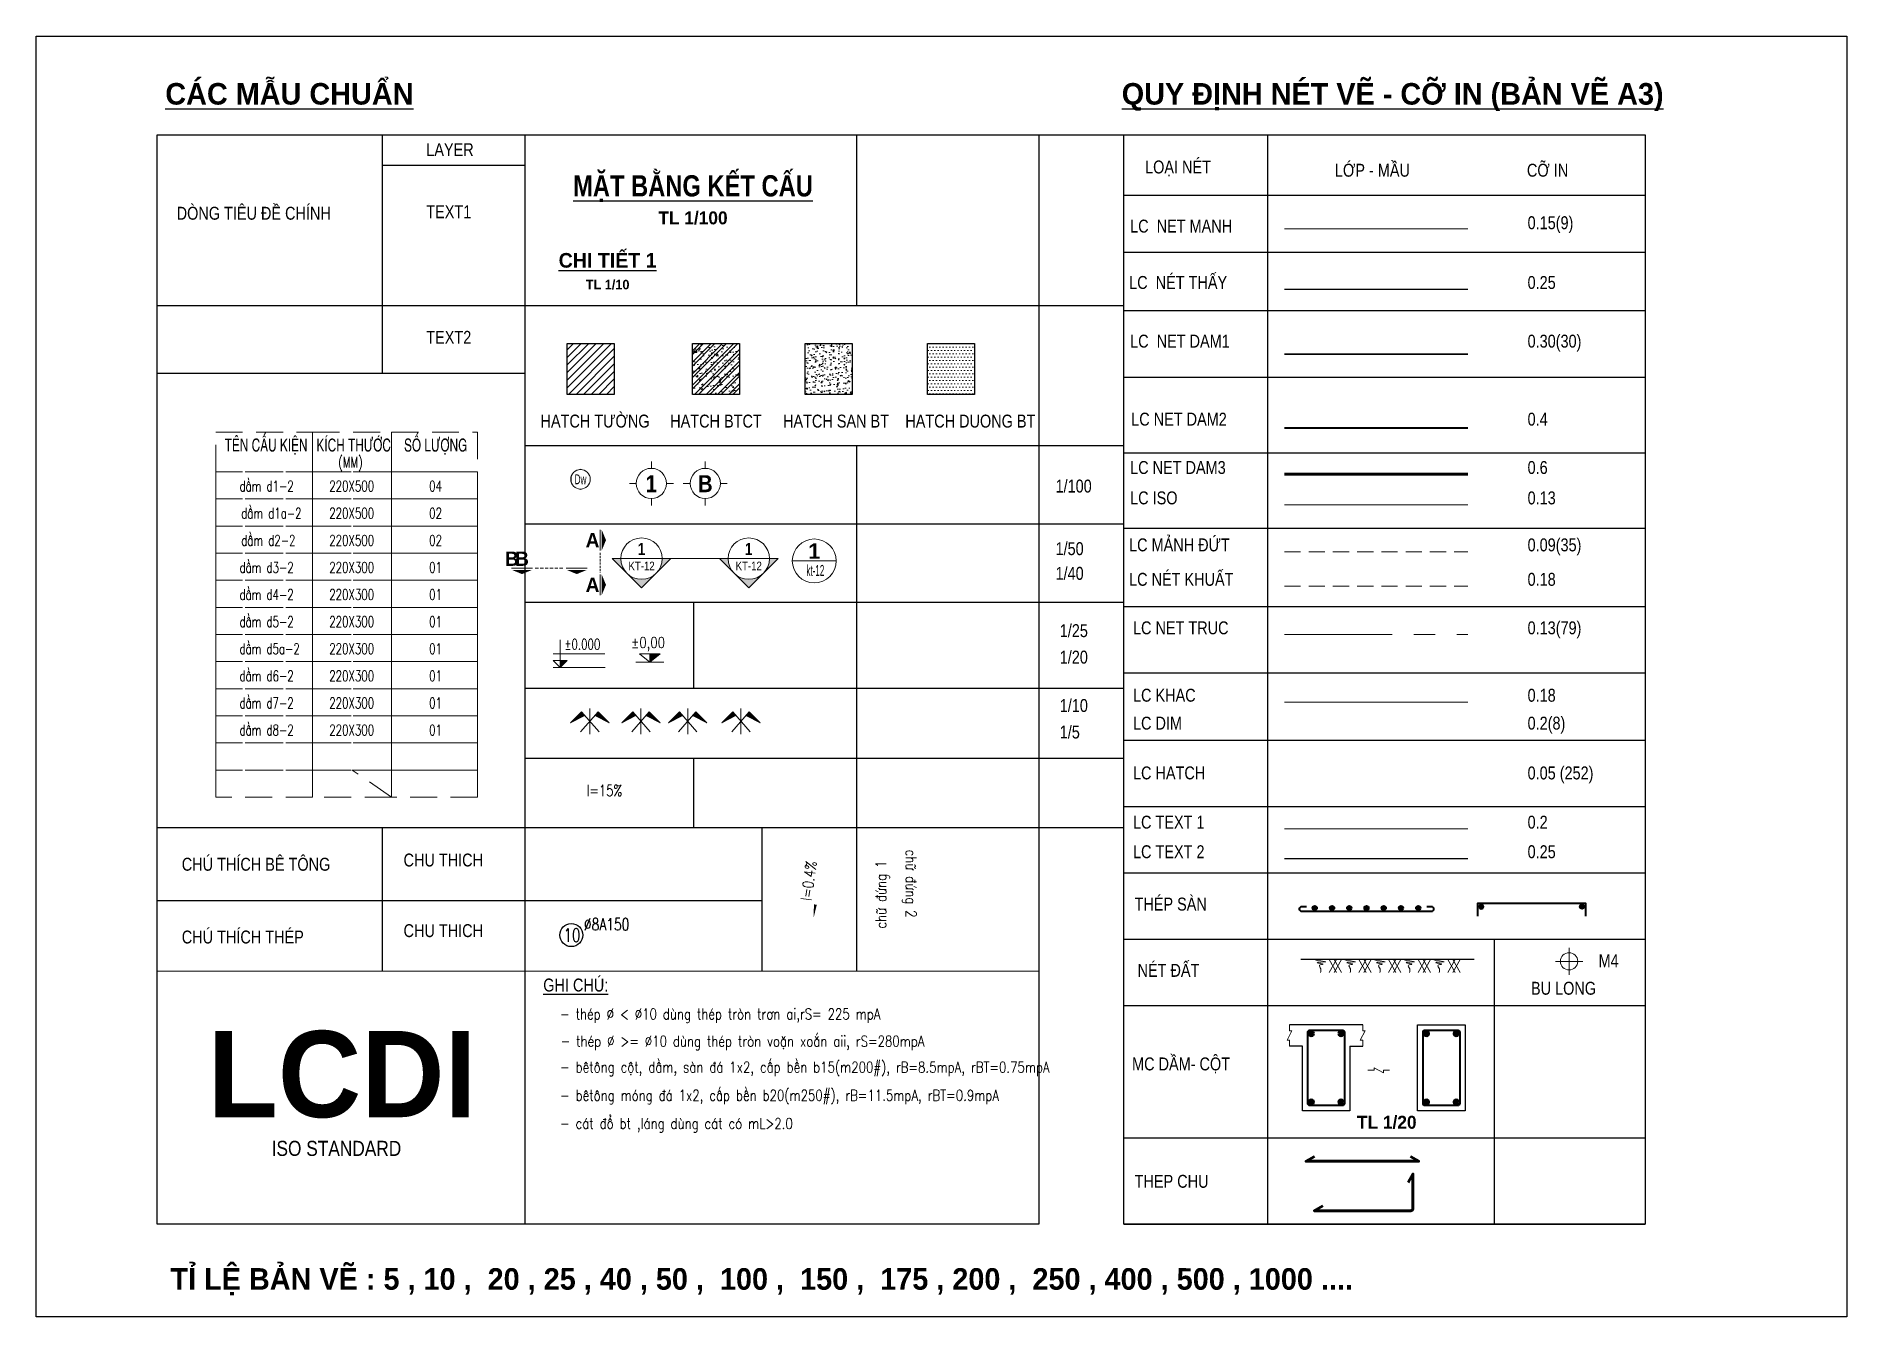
# Model space of a CAD drawing. Header units: inches. Extents: x 144032 to 217447, y 5454 to 57833.
# Drawn here: x 144032 to 152432, y 11499 to 17439 of the extents above; entities that cross this region are included whole.
import ezdxf
from ezdxf.enums import TextEntityAlignment as Align

# ---------------------------------------------------------------- set-up
doc = ezdxf.new("R2010")
doc.units = ezdxf.units.IN
doc.header["$MEASUREMENT"] = 0
for name, pattern in [('CENTERX2', [4, 2.5, -0.5, 0.5, -0.5]), ('DASHDOT', [1, 0.5, -0.25, 0, -0.25]), ('HIDDEN', [0.375, 0.25, -0.125])]:
    doc.linetypes.add(name, pattern=pattern)
for name, color, linetype, lineweight in [('2 - Text2', 2, 'Continuous', 20), ('KICHTHUOC', 8, 'Continuous', 18), ('LC Dim', 8, 'Continuous', 18), ('LC Hatch', 252, 'Continuous', 9), ('LC Hatch @ 1 (1)', 252, 'Continuous', 0), ('LC ISO', 153, 'Continuous', 13), ('LC Khac', 4, 'Continuous', 9), ('LC MANH DUT', 35, 'HIDDEN', 5), ('LC Net dam 1', 30, 'Continuous', 30), ('LC Net dam2', 6, 'Continuous', 40), ('LC Net dam3', 1, 'Continuous', 60), ('LC Net khuat', 4, 'HIDDEN', 13), ('LC Net manh', 9, 'Continuous', 5), ('LC Net thay', 7, 'Continuous', 25), ('LC Net truc', 79, 'DASHDOT', 13), ('LC Text1', 3, 'Continuous', 20), ('LC Text2', 7, 'Continuous', 25), ('TEXT', 7, 'Continuous', 20), ('v-KICHTHUOC', 8, 'Continuous', 18), ('v-TEXT', 7, 'Continuous', 20)]:
    doc.layers.add(name, color=color, linetype=linetype, lineweight=lineweight)
doc.styles.add('Arial', font='arial.ttf', dxfattribs={"width": 0.8})
doc.styles.add('Brief text', font='')
doc.styles.add('EG 1', font='')
doc.styles.add('General text 2', font='arial.ttf')
doc.styles.add('LC 1', font='')
doc.styles.add('LC 2', font='', dxfattribs={"width": 0.7})
doc.styles.add('LC 3', font='vnsimli.shx', dxfattribs={"width": 0.75})
doc.styles.add('LC3', font='', dxfattribs={"width": 0.8})
doc.styles.add('T1', font='Vnsimli.shx', dxfattribs={"width": 0.7})
doc.styles.add('T2', font='', dxfattribs={"width": 0.8})
doc.styles.add('text', font='hoatbif.shx', dxfattribs={"width": 0.7})
doc.styles.add('text1', font='', dxfattribs={"width": 0.7, "height": 300})
doc.styles.get('Brief text').set_extended_font_data('.VnHelvetInsH', bold=True)
doc.styles.get('EG 1').set_extended_font_data('.VnAvantH', bold=True)
doc.styles.get('LC 1').set_extended_font_data('.VnAvantH', bold=True)
doc.styles.get('LC 2').set_extended_font_data('.VnArial NarrowH')
doc.styles.get('LC3').set_extended_font_data('.VnArialH', bold=True)
doc.styles.get('T2').set_extended_font_data('.VnArialH')
doc.styles.get('text1').set_extended_font_data('.VnHelvetInsH', bold=True)

msp = doc.modelspace()

# ---------------------------------------------------------------- texts
at = {"layer": 'LC Text1', "ltscale": 0.2, "style": 'LC 1', "width": 0.9}
for s, p in [('1', (146885.6, 15300.1, 0)), ('B', (147135.7, 15300.1, 0))]:
    msp.add_text(s, height=78.9, rotation=359.99922, dxfattribs=at).set_placement(p, align=Align.BOTTOM_CENTER)
at = {"layer": 'LC Text1', "style": 'LC 3', "width": 0.75}
msp.add_text(' I=15%%%', height=52.43, rotation=359.99922, dxfattribs=at).set_placement((146558.2, 13913.7, 0))
at = {"layer": 'LC Text1', "color": 3, "style": 'LC 3', "width": 0.8}
for s, rotation, p in [('ch÷ ®øng 2', 269.99922, (148065.9, 13666, 0)), ('ch÷ ®øng 1', 89.99922, (147975.5, 13299.7, 0)), ('- thÐp %%C < %%C10 dïng thÐp trßn tr¬n ai,rS= 225 mpA', 359.99922, (146462.4, 12878.4, 0)), ('- thÐp %%C >= %%C10 dïng thÐp trßn voÆn xo¾n aii, rS=280mpA', 359.99922, (146464.4, 12752.1, 0)), ('- bªt«ng cét, dÇm, sµn ®¸ 1x2, cÊp bÒn b15(m200#), rB=8.5mpA, rBT=0.75mpA', 359.99922, (146462, 12631.8, 0)), ('- bªt«ng mãng ®¸ 1x2, cÊp bÒn b20(m250#), rB=11.5mpA, rBT=0.9mpA', 359.99922, (146462, 12501.1, 0)), ('- c¸t ®æ bt ,l¸ng dïng c¸t cã mL>2.0', 359.99922, (146462, 12370.5, 0))]:
    msp.add_text(s, height=50, rotation=rotation, dxfattribs=at).set_placement(p)
at = {"layer": 'LC Text2', "lineweight": -2}
for s, height, style, p in [('%%uc¸c mÉu chuÈn', 100, 'LC 1', (144630.7, 17121.7, 0)), ('%%Uquy ®Þnh nÐt vÏ - cì in (b¶n vÏ A3)', 100, 'LC 1', (149068, 17121.6, 0)), ('tl 1/20', 60, 'LC 1', (150159.3, 12371, 0)), ('iso standard', 70, 'LC 2', (145124.1, 12244.9, 0)), ('tØ lÖ b¶n vÏ : 5 , 10 ,  20 , 25 , 40 , 50 ,  100 ,  150 ,  175 , 200 ,  250 , 400 , 500 , 1000 ....', 100, 'LC 1', (144654.7, 11624.3, 0))]:
    msp.add_text(s, height=height, rotation=359.99922, dxfattribs=dict(at, style=style)).set_placement(p)
at = {"layer": 'LC Text2', "style": 'T2', "width": 0.8}
for s, p in [('layer', (145841.5, 16882.7, 0)), ('lo¹i nÐt', (149176.3, 16802.2, 0)), ('Líp - mÇu', (150057, 16787.2, 0)), ('cì in', (150947.9, 16787.2, 0)), ('dßng tiªu ®Ò chÝnh', (144683.4, 16587.6, 0)), ('text1', (145841.5, 16594.4, 0)), ('LC  Net manh', (149107.1, 16527.9, 0)), ('0.15(9)', (150950.9, 16543.7, 0)), ('LC  nÐt thÊy', (149102.5, 16266.5, 0)), ('0.25 ', (150950.9, 16266.5, 0)), ('text2', (145841.4, 16012, 0)), ('LC  Net dam1', (149107.1, 15994.4, 0)), ('0.30(30)', (150950.9, 15994.4, 0)), ('HATCH T¦êNG', (146371.6, 15623.6, 0)), ('HATCH BTCT', (146973.3, 15623.5, 0)), ('HATCH SAN BT', (147496.6, 15623.5, 0)), ('HATCH DUONG BT', (148063.9, 15623.5, 0)), ('LC Net dam2', (149112, 15632.5, 0)), ('0.4', (150950.9, 15632.5, 0)), ('LC Net dam3', (149107, 15408.3, 0)), ('0.6', (150950.9, 15408.3, 0)), ('1/100', (148760.9, 15322, 0)), ('LC iso', (149107, 15267.3, 0)), ('0.13', (150950.9, 15267.2, 0)), ('LC m¶nh ®øt', (149102.1, 15049.3, 0)), ('1/50', (148760.9, 15031.9, 0)), ('0.09(35)', (150950.9, 15049.3, 0)), ('1/40', (148760.9, 14917.3, 0)), ('LC nÐt khuÊt', (149102.1, 14889.5, 0)), ('0.18', (150950.9, 14889.5, 0)), ('1/25', (148780.4, 14651.5, 0)), ('LC Net truc', (149120.3, 14664.5, 0)), ('0.13(79)', (150950.9, 14664.5, 0)), ('1/20', (148780.4, 14528.7, 0)), ('1/10', (148780.4, 14304.2, 0)), ('LC khac', (149120.3, 14351.9, 0)), ('0.18', (150950.9, 14351.8, 0)), ('LC dim', (149120.3, 14222.4, 0)), ('0.2(8)', (150950.9, 14222.4, 0)), ('1/5', (148780.4, 14181.3, 0)), ('LC Hatch', (149120.3, 13991.5, 0)), ('0.05 (252)', (150950.9, 13991.4, 0)), ('LC text 1', (149120.3, 13763.2, 0)), ('0.2', (150950.9, 13763.1, 0)), ('chó thÝch bª t«ng', (144707.1, 13567.8, 0)), ('chu thich', (145736, 13587.5, 0)), ('LC text 2', (149120.3, 13626, 0)), ('0.25', (150950.9, 13626, 0)), ('thÐp sµn', (149127.4, 13383.1, 0)), ('chó thÝch thÐp', (144707.1, 13230.3, 0)), ('chu thich', (145736, 13259.9, 0)), ('nÐt ®Êt', (149141.4, 13075.6, 0)), ('m4', (151280.1, 13120.4, 0)), ('%%Ughi chó:', (146384.2, 13007.6, 0)), ('bu long', (150966.7, 12992.6, 0)), ('mc dÇm- cét', (149116, 12641.6, 0)), ('thep chu', (149127.9, 12097.1, 0))]:
    msp.add_text(s, height=60, rotation=359.99922, dxfattribs=at).set_placement(p)
at = {"layer": 'LC Text2', "ltscale": 100, "style": 'LC 3', "width": 0.75}
msp.add_text('10', height=61.11, rotation=359.99922, dxfattribs=at).set_placement((146517.3, 13269.3, 0), align=Align.MIDDLE_CENTER)
at = {"layer": 'LC Text2', "linetype": 'ByBlock', "style": 'LC 3', "width": 0.75}
msp.add_text('%%C8A150', height=55.56, rotation=359.99922, dxfattribs=at).set_placement((146573, 13291.5, 0))
at = {"layer": 'LC Text2', "lineweight": -2, "style": 'LC 1'}
msp.add_text('LCDI', height=400, rotation=359.99922, dxfattribs=at).set_placement((145450.5, 12624.6, 0), align=Align.MIDDLE)

# ---------------------------------------------------------------- blocks, each defined once
blk = doc.blocks.new('DXicon')
at = {"layer": 'LC Hatch', "ltscale": 50}
for points in [[(-1.15, 4.39), (-1.9, 5.26), (-4.45, 2.69)], [(4.45, 2.69), (1.9, 5.26), (1.15, 4.39)]]:
    blk.add_hatch(color=252, dxfattribs=at).paths.add_polyline_path(points)
at = {"layer": 'LC Net manh', "color": 8, "ltscale": 50}
for p, q in [((-1.9, 5.26), (-4.45, 2.69)), ((-4.45, 2.69), (-1.15, 4.39)), ((-2.13, 0.57), (1.9, 5.26)), ((2.13, 0.57), (-1.9, 5.26)), ((0, 0.04), (0, 6.04)), ((4.45, 2.69), (1.15, 4.39)), ((1.9, 5.26), (4.45, 2.69))]:
    blk.add_line(p, q, dxfattribs=at)
blk = doc.blocks.new('thep tron 2')
at = {"layer": 'LC Net dam2'}
for p, q in [((-0.5, 0.5), (0.5, 0.5)), ((0.35, 0.85), (-0.35, 0.15)), ((-0.35, 0.85), (0.35, 0.15)), ((0, 1), (0, 0))]:
    blk.add_line(p, q, dxfattribs=at)
blk.add_circle((0, 0.5), 0.5, dxfattribs=at)
blk = doc.blocks.new('theptron1')
at = {"layer": 'LC Net dam3'}
for p, q in [((-0.5, 0), (0.5, 0)), ((-0.35, 0.35), (0.35, -0.35)), ((0.35, 0.35), (-0.35, -0.35)), ((0, 0.5), (0, -0.5))]:
    blk.add_line(p, q, dxfattribs=at)
blk.add_circle((0, 0), 0.5, dxfattribs=at)
blk = doc.blocks.new('mat dat')
at = {"layer": 'LC Net manh'}
for p, q in [((2, 0), (3.73, -3)), ((3.73, 0), (2, -3)), ((3.15, 0), (4.88, -3)), ((4.88, 0), (3.15, -3))]:
    blk.add_line(p, q, dxfattribs=at)
blk.add_spline([(0, 0), (-1.21, -0.12), (1.21, -0.52), (-0.75, -0.75), (0.58, -1.1), (-0.23, -1.33), (0.06, -2.19), (0, -3)], degree=3, dxfattribs=at)
blk = doc.blocks.new('TTRUC')
at = {"layer": 'LC ISO'}
for p, q in [((0, 6.95), (0, 10.13)), ((-6.95, 0), (-10.13, 0)), ((6.95, 0), (10.13, 0)), ((0, -6.95), (0, -10.13))]:
    blk.add_line(p, q, dxfattribs=at)
at = {"layer": 'LC Net manh'}
blk.add_circle((0, 0), 6.95, dxfattribs=at)
blk = doc.blocks.new('TIEUDE1')
at = {"layer": '2 - Text2', "color": 7, "style": 'EG 1'}
blk.add_attdef('TIªU§Ò', text='', height=5, dxfattribs=at).set_placement((0, 0), align=Align.BOTTOM_CENTER)
blk.add_attdef('TL', text='', height=3, dxfattribs=at).set_placement((0, -2), align=Align.TOP_CENTER)
blk = doc.blocks.new('TIEUDE2')
at = {"layer": 'LC Text2', "color": 7, "style": 'LC 1'}
blk.add_attdef('%%UTIªU§Ò', text='', height=3.5, dxfattribs=at).set_placement((0, 0), align=Align.BOTTOM_CENTER)
blk.add_attdef('TL', text='', height=2.2, dxfattribs=at).set_placement((0, -1.8), align=Align.TOP_CENTER)
blk = doc.blocks.new('trich CT')
at = {"layer": 'LC ISO'}
blk.add_line((-500, 0), (500, 0), dxfattribs=at)
blk.add_circle((0, 0), 500, dxfattribs=at)
at = {"layer": 'LC Text1', "style": 'text1'}
blk.add_attdef('T', text='', height=350, dxfattribs=at).set_placement((0, 223), align=Align.MIDDLE_CENTER)
at = {"layer": 'LC Text1', "linetype": 'ByBlock', "style": 'text', "width": 0.7}
blk.add_attdef('KT', text='', height=250, dxfattribs=at).set_placement((0, -217), align=Align.MIDDLE_CENTER)
blk = doc.blocks.new('*U25')
at = {"layer": 'LC ISO'}
h = blk.add_hatch(color=256, dxfattribs=at)
h.paths.add_polyline_path([(0, -8.49), (4.24, -4.24, -0.198912), (0, -6, -0.198912), (-4.24, -4.24)])
h.paths.add_polyline_path([(8.49, 0), (6, 0, -0.198912), (4.24, -4.24)])
h.paths.add_polyline_path([(-4.24, -4.24, -0.198912), (-6, 0), (-8.49, 0)])
h = blk.add_hatch(color=256, dxfattribs=at)
h.paths.add_polyline_path([(31.08, -8.49), (35.32, -4.24, -0.198912), (31.08, -6, -0.198912), (26.84, -4.24)])
h.paths.add_polyline_path([(39.57, 0), (37.08, 0, -0.198912), (35.32, -4.24)])
h.paths.add_polyline_path([(26.84, -4.24, -0.198912), (25.08, 0), (22.59, 0)])
for p, q in [((-6, 0), (6, 0)), ((25.08, 0), (37.08, 0))]:
    blk.add_line(p, q, dxfattribs=at)
for points in [[(6, 0), (8.49, 0), (0, -8.49), (-8.49, 0), (-6, 0)], [(37.08, 0), (39.57, 0), (31.08, -8.49), (22.59, 0), (25.08, 0)]]:
    blk.add_lwpolyline(points, dxfattribs=at)
for centre in [(0, 0), (31.08, 0)]:
    blk.add_circle(centre, 6, dxfattribs=at)
at = {"layer": 'LC MANH DUT', "linetype": 'HIDDEN', "ltscale": 300}
blk.add_line((6, 0), (25.08, 0), dxfattribs=at)
at = {"layer": 'LC Text1', "style": 'Brief text', "width": 0.8, "flags": 8}
for tag, p in [('VIEW-NUMBER2', (0, 52)), ('VIEW-NUMBER1', (0, 0))]:
    blk.add_attdef(tag, text='', height=3.5, dxfattribs=at).set_placement(p, align=Align.BOTTOM_CENTER)
at = {"layer": 'LC Text1', "style": 'Arial', "width": 0.8, "flags": 8}
for tag, p in [('SHEET-NUMBER2', (0, 51.13)), ('SHEET-NUMBER1', (0, -0.87))]:
    blk.add_attdef(tag, text='', height=2.5, dxfattribs=at).set_placement(p, align=Align.TOP_CENTER)
blk = doc.blocks.new('Caodo1')
at = {"layer": 'LC Text1'}
blk.add_hatch(color=4, dxfattribs=at).paths.add_polyline_path([(0, 200), (0, 0), (243, 200)])
at = {"layer": 'LC Text1', "color": 4}
for p, q in [((324, 0), (-324, 0)), ((0, 0), (0, 200))]:
    blk.add_line(p, q, dxfattribs=at)
blk.add_lwpolyline([(-243, 200), (243, 200), (0, 0), (0, 0)], close=True, dxfattribs=at)
at = {"layer": 'LC Text1', "color": 4, "style": 'T1', "width": 0.8}
blk.add_attdef('%%P0,00', text='', height=250, dxfattribs=at).set_placement((-39, 460), align=Align.MIDDLE_CENTER)
blk = doc.blocks.new('bu lon')
at = {"layer": 'LC Khac', "color": 9}
for p, q in [((0.79, 0), (-0.79, 0)), ((0, -0.79), (0, 0.79))]:
    blk.add_line(p, q, dxfattribs=at)
at = {"layer": 'LC Khac', "color": 7}
blk.add_circle((0, 0), 0.5, dxfattribs=at)
blk = doc.blocks.new('MM')
at = {"layer": 'LC Khac', "xscale": 2.289702860291335, "yscale": 2.289702860291335, "zscale": 2.289702860291335}
blk.add_blockref('bu lon', (0, 0), dxfattribs=at)
blk = doc.blocks.new('CT')
at = {"layer": 'LC Khac'}
blk.add_hatch(color=252, dxfattribs=at).paths.add_polyline_path([(3.25, 1.6), (1.64, 1.6), (1.64, 0)])
at = {"layer": 'LC Khac', "color": 9, "ltscale": 50}
for p, q in [((12.09, 0), (0, 0)), ((0.05, 3.14), (12, 3.14))]:
    blk.add_line(p, q, dxfattribs=at)
for points in [[(1.64, 6.43), (1.64, 0)], [(1.64, 0), (0.03, 1.6), (1.64, 1.6)], [(1.64, 0), (3.25, 1.6), (1.64, 1.6)]]:
    blk.add_lwpolyline(points, dxfattribs=at)
at = {"layer": 'LC Khac', "color": 3, "style": 'LC 3', "width": 0.75}
blk.add_attdef('CT', (1.91, 3.5), '', height=2.2, dxfattribs=at)
blk = doc.blocks.new('*U26')
at = {"layer": 'Defpoints'}
blk.add_lwpolyline([(0, 2.97), (-1.75, 2.41), (-2.83, 0.92), (-2.83, -0.92), (-1.75, -2.41), (0, -2.98), (1.75, -2.41), (2.83, -0.92), (2.83, 0.92), (1.75, 2.41)], close=True, dxfattribs=at)
at = {"layer": 'LC Text1', "style": 'General text 2', "width": 0.6, "flags": 8}
blk.add_attdef('SYMBOL', text='', height=3, dxfattribs=at).set_placement((0, 0), align=Align.MIDDLE_CENTER)
blk.add_wipeout([(0, 2.97), (-1.75, 2.41), (-2.83, 0.92), (-2.83, -0.92), (-1.75, -2.41), (0, -2.98), (1.75, -2.41), (2.83, -0.92), (2.83, 0.92), (1.75, 2.41)]).dxf.layer = 'LC Net manh'
at = {"layer": 'LC ISO'}
blk.add_circle((0, 0), 2.98, dxfattribs=at)
blk = doc.blocks.new('matcatdoc')
at = {"layer": 'LC Khac', "color": 1, "ltscale": 2}
for p, q in [((0, 485), (0, 0)), ((0, -550), (0, -1036))]:
    blk.add_line(p, q, dxfattribs=at)
for points in [[(134, 243, 0, 471, 0), (37, 243, 275, 275, 0)], [(134, -793, 0, 471, 0), (37, -793, 275, 275, 0)]]:
    blk.add_lwpolyline(points, format="xyseb", dxfattribs=at)
at = {"layer": 'LC MANH DUT', "ltscale": 200}
blk.add_line((0, -49), (0, -506), dxfattribs=at)
at = {"ltscale": 2, "style": 'LC 1'}
for p in [(-179, 243), (-179, -793)]:
    blk.add_attdef('LC', text='', height=330, dxfattribs=at).set_placement(p, align=Align.MIDDLE_CENTER)
blk = doc.blocks.new('*U24')
at = {"layer": 'LC Khac', "color": 1, "ltscale": 2}
for p, q in [((0, 0), (-485, 0)), ((1271, 0), (785, 0))]:
    blk.add_line(p, q, dxfattribs=at)
for points in [[(-243, -134, 0, 471, 0), (-243, -37, 275, 275, 0)], [(1028, -134, 0, 471, 0), (1028, -37, 275, 275, 0)]]:
    blk.add_lwpolyline(points, format="xyseb", dxfattribs=at)
at = {"layer": 'LC MANH DUT', "ltscale": 300}
blk.add_line((66, 0), (732, 0), dxfattribs=at)
at = {"ltscale": 2, "style": 'LC 1'}
for p in [(-243, 222), (1028, 222)]:
    blk.add_attdef('LC', text='', height=330, dxfattribs=at).set_placement(p, align=Align.MIDDLE_CENTER)
blk = doc.blocks.new('DODOC1')
at = {"layer": 'KICHTHUOC'}
blk.add_lwpolyline([(-630, 0, 0, 0, 0), (762, 0, 0, 66.7, 0), (443, 0, 66.7, 66.7, 0)], format="xyseb", dxfattribs=at)
at = {"layer": 'TEXT', "style": 'T1', "width": 0.8}
blk.add_attdef('DOC', text='', height=250, dxfattribs=at).set_placement((-79, 226), align=Align.MIDDLE_CENTER)

# ---------------------------------------------------------------- hatches: boundary and pattern name
at = {"layer": 'LC Hatch', "ltscale": 3}
h = msp.add_hatch(dxfattribs=at)
h.set_pattern_fill('AR-CONC', color=256, scale=7.032451, angle=-0.00078)
h.set_pattern_definition([(49.99922, (155446.92, -341.333), (50.44091, -4.4137), [5.27434, -58.01772]), (354.9992, (155446.92, -341.333), (-9.7569, 52.89768), [4.21947, -46.41418]), (100.45062, (155451.124, -341.7), (40.68405, 48.48394), [4.4825, -49.30748]), (46.1834, (155446.92, -327.27), (75.05305, -11.64107), [7.9115, -87.02658]), (96.6348, (155453.175, -328.24), (65.73063, 68.50346), [6.72375, -73.9612]), (351.1834, (155446.92, -327.27), (65.73058, 68.5035), [6.3292, -69.62127]), (20.99922, (155453.953, -330.784), (41.97681, -28.31455), [5.27434, -58.01772]), (325.9992, (155453.953, -330.784), (17.11173, 50.99559), [4.21947, -46.41418]), (71.45062, (155457.45, -333.144), (59.08856, 22.68099), [4.4825, -49.30748]), (37.49922, (155446.92, -341.333), (0.855456, 23.410586), [0, -45.85158, 0, -47.117422, 0, -46.58999]), (7.49922, (155446.92, -341.333), (18.500616, 27.736558), [0, -26.863963, 0, -44.796714, 0, -17.75694]), (327.49922, (155431.238, -341.333), (37.54078, -1.586674), [0, -17.58113, 0, -54.85312, 0, -72.78587]), (317.49922, (155424.206, -341.332), (41.01238, 7.03927), [0, -22.855466, 0, -36.4281, 0, -51.688516])])
h.paths.add_polyline_path([(147817.6, 16013), (147599.6, 16013), (147599.6, 15777.6), (147817.6, 15777.6)])
h = msp.add_hatch(dxfattribs=at)
h.set_pattern_fill('DOTS', color=256, scale=246.135789, angle=-0.00078)
h.set_pattern_definition([(359.99922, (155484.516, -341.333), (7.691954, 15.383382), [0, -15.383487])])
h.paths.add_polyline_path([(148384.9, 16013), (148166.9, 16013), (148166.9, 15777.6), (148384.9, 15777.6)])
at = {"layer": 'LC Hatch @ 1 (1)', "ltscale": 2}
h = msp.add_hatch(dxfattribs=at)
h.set_pattern_fill('ANSI31', color=256, scale=200.00291, angle=-0.00078)
h.set_pattern_definition([(44.99922, (155484.516, -341.333), (-17.677685, 17.67817), [])])
h.paths.add_polyline_path([(146713.6, 15777.6), (146713.6, 16013.1), (146495.6, 16013.1), (146495.6, 15777.6)])
h = msp.add_hatch(dxfattribs=at)
h.set_pattern_fill('BTCT', color=256, scale=10, angle=-0.00078)
h.set_pattern_definition([(49.9992, (146595.1, 28226.065), (71.72593, -6.2762), [7.5, -82.5]), (354.9992, (146595.1, 28226.065), (-13.8741, 75.2194), [6, -66]), (100.4506, (146601.08, 28225.54), (57.85188, 68.94316), [6.374, -70.1142]), (46.1834, (146595.1, 28246.065), (106.7239, -16.55336), [11.25, -123.75]), (96.6348, (146604, 28244.69), (93.4676, 97.4105), [9.561, -105.1713]), (351.1834, (146595.1, 28246.06), (93.4675, 97.4106), [9, -99]), (20.9992, (146605.1, 28241.064), (59.69015, -40.2627), [7.5, -82.5]), (325.9992, (146605.1, 28241.064), (24.33252, 72.51467), [6, -66]), (71.4506, (146610.076, 28237.71), (84.0227, 32.2519), [6.374, -70.1142]), (37.49922, (146595.102, 28226.065), (1.21644, 33.28937), [0, -65.2, 0, -67, 0, -66.25]), (7.4992, (146595.1, 28226.065), (26.30749, 39.44081), [0, -38.2, 0, -63.7, 0, -25.25]), (327.49922, (146572.802, 28226.065), (53.38221, -2.25622), [0, -25, 0, -78, 0, -103.5]), (317.4992, (146562.8, 28226.065), (58.31875, 10.0097), [0, -32.5, 0, -51.8, 0, -73.5]), (44.9992, (146595.1, 28226.065), (-26.51614, 26.51687), []), (44.9992, (146612.78, 28226.064), (-26.51614, 26.51687), [])])
h.paths.add_polyline_path([(147294.2, 16013), (147076.2, 16013.1), (147076.2, 15777.6), (147294.2, 15777.6)])

# ---------------------------------------------------------------- linework, layer by layer
at = {"layer": 'Defpoints', "ltscale": 0.2}
msp.add_lwpolyline([(144031.8, 17438.8), (152431.8, 17438.7), (152431.7, 11498.7), (144031.7, 11498.8)], close=True, dxfattribs=at)
at = {"layer": 'LC ISO', "ltscale": 0.5}
msp.add_line((149822.8, 15265.7, 0), (150673.2, 15265.7, 0), dxfattribs=at)
at = {"layer": 'LC Khac', "ltscale": 0.5}
msp.add_line((149822.8, 14350.3, 0), (150673.2, 14350.3, 0), dxfattribs=at)
at = {"layer": 'LC MANH DUT', "ltscale": 300}
msp.add_line((149822.8, 15047.7, 0), (150673.2, 15047.7, 0), dxfattribs=at)
at = {"layer": 'LC Net dam 1'}
msp.add_line((149822.8, 15964.6, 0), (150673.2, 15964.6, 0), dxfattribs=at)
at = {"layer": 'LC Net dam2', "ltscale": 5}
msp.add_line((150673.2, 15620.5, 0), (149822.8, 15620.6, 0), dxfattribs=at)
at = {"layer": 'LC Net dam2'}
msp.add_lwpolyline([(150483.5, 13402.3), (150503.5, 13402.3, -0.414214), (150514.9, 13390.9), (150514.9, 13389.6, -0.414214), (150503.5, 13378.3), (150204.1, 13378.3), (149904.6, 13378.3, -0.414214), (149893.3, 13389.6), (149893.3, 13390.9, -0.414214), (149904.6, 13402.3), (149924.6, 13402.3)], format="xyb", dxfattribs=at)
msp.add_lwpolyline([(150720, 13357.5), (150720, 13417.5), (151220, 13417.5), (151220, 13357.5)], dxfattribs=at)
for points in [[(149931.3, 12488.6), (149931.3, 12818.6, -0.414214), (149941.3, 12828.6), (150091.3, 12828.6, -0.414214), (150101.3, 12818.6), (150101.3, 12488.6, -0.414214), (150091.3, 12478.6), (149941.3, 12478.6, -0.414214)], [(150465.8, 12488.6), (150465.8, 12818.6, -0.414214), (150475.8, 12828.6), (150625.8, 12828.6, -0.414214), (150635.8, 12818.6), (150635.8, 12488.6, -0.414214), (150625.8, 12478.6), (150475.8, 12478.6, -0.414214)]]:
    msp.add_lwpolyline(points, format="xyb", close=True, dxfattribs=at)
at = {"layer": 'LC Net dam3', "ltscale": 0.5}
msp.add_line((149822.8, 15406.7, 0), (150673.2, 15406.7, 0), dxfattribs=at)
at = {"layer": 'LC Net dam3', "ltscale": 5}
msp.add_lwpolyline([(149962.1, 12242.5), (149923.2, 12220), (150446.2, 12220), (150407.2, 12242.5)], dxfattribs=at)
at = {"layer": 'LC Net dam3'}
msp.add_lwpolyline([(150396.5, 12121.5), (150419, 12160.5), (150419, 12000.8, -0.414214), (150409, 11990.8), (149961.5, 11990.8), (150000.5, 12013.3)], format="xyb", dxfattribs=at)
at = {"layer": 'LC Net khuat', "ltscale": 300}
msp.add_line((149822.8, 14887.9, 0), (150673.2, 14887.9, 0), dxfattribs=at)
at = {"layer": 'LC Net manh'}
msp.add_line((149822.8, 16544.8, 0), (150673.2, 16544.7, 0), dxfattribs=at)
for points in [[(149846.3, 12753.6), (149846.3, 12782.3), (149834.8, 12782.3), (149857.8, 12825), (149846.3, 12825), (149846.3, 12853.6)], [(150186.3, 12753.6), (150186.3, 12782.3), (150174.8, 12782.3), (150197.8, 12825), (150186.3, 12825), (150186.3, 12853.6)], [(150210.4, 12642.5), (150239, 12642.5), (150239, 12654), (150281.8, 12631), (150281.8, 12642.5), (150310.4, 12642.5)]]:
    msp.add_lwpolyline(points, dxfattribs=at)
at = {"layer": 'LC Net thay'}
for p, q in [((145636.5, 16981.9, 0), (145636.4, 15876.2, 0)), ((146299.2, 16981.9, 0), (146299.1, 11928.5, 0)), ((147837.2, 16981.9, 0), (147837.2, 16189.4, 0)), ((148683.5, 16981.9, 0), (149077.7, 16981.9, 0)), ((149743.6, 16981.9, 0), (149743.6, 11928.5, 0)), ((146299.2, 16839.8, 0), (145636.5, 16839.8, 0)), ((149077.7, 16701.6, 0), (151497.1, 16701.6, 0)), ((149077.7, 16437, 0), (151497.1, 16436.9, 0)), ((149822.8, 16264.9, 0), (150673.2, 16264.9, 0)), ((144592.8, 16189.4, 0), (147837.2, 16189.4, 0)), ((144592.8, 16189.4, 0), (149077.7, 16189.3, 0)), ((149077.7, 16165.8, 0), (151497.1, 16165.8, 0)), ((144592.7, 15876.2, 0), (146299.1, 15876.2, 0)), ((149077.7, 15856.8, 0), (151497.1, 15856.8, 0)), ((146299.1, 15539.9, 0), (149077.7, 15539.9, 0)), ((147837.2, 15539.9, 0), (147837.1, 13102.6, 0)), ((149077.7, 15506.9, 0), (151497.1, 15506.9, 0)), ((146299.1, 15176.4, 0), (149077.7, 15176.4, 0)), ((149077.7, 15157.1, 0), (151497.1, 15157, 0)), ((146299.1, 14812.9, 0), (149077.7, 14812.9, 0)), ((147080.6, 14812.9, 0), (147080.6, 14414.6, 0)), ((149077.7, 14793.6, 0), (151497.1, 14793.6, 0)), ((149077.7, 14486.1, 0), (151497.1, 14486, 0)), ((146299.1, 14414.6, 0), (149077.7, 14414.6, 0)), ((149077.7, 14173.4, 0), (151497.1, 14173.4, 0)), ((146299.1, 14090.6, 0), (147837.2, 14090.6, 0)), ((146299.1, 14090.6, 0), (149077.7, 14090.6, 0)), ((147080.6, 14090.6, 0), (147080.6, 13768.4, 0)), ((149077.7, 13865.9, 0), (151497.1, 13865.9, 0)), ((144592.7, 13768.4, 0), (149077.7, 13768.4, 0)), ((145636.4, 13768.4, 0), (145636.4, 13102.7, 0)), ((147399.3, 13102.6, 0), (147399.3, 13768.4, 0)), ((149822.8, 13624.4, 0), (150673.2, 13624.4, 0)), ((149077.7, 13558.3, 0), (151497.1, 13558.3, 0)), ((144592.7, 13430.2, 0), (147399.3, 13430.2, 0)), ((149077.7, 13250.8, 0), (151497.1, 13250.8, 0)), ((150796.2, 13250.8, 0), (150796.2, 11928.4, 0)), ((150703, 13156.2, 0), (149899, 13156.2, 0)), ((144592.7, 13102.7, 0), (148683.4, 13102.6, 0)), ((144592.7, 13102.7, 0), (148683.4, 13102.6, 0)), ((149077.7, 12943.3, 0), (151497, 12943.2, 0)), ((150186.3, 12853.6, 0), (149846.3, 12853.6, 0)), ((149906.3, 12753.6, 0), (149846.3, 12753.6, 0)), ((150126.3, 12753.6, 0), (150186.3, 12753.6, 0)), ((149077.7, 12328.2, 0), (151497, 12328.2, 0)), ((149077.7, 11928.5, 0), (151497, 11928.4, 0))]:
    msp.add_line(p, q, dxfattribs=at)
for points in [[(144592.8, 16981.9), (148683.5, 16981.9), (148683.4, 11928.5), (144592.7, 11928.5)], [(149077.7, 16981.9), (151497.1, 16981.8), (151497, 11928.4), (149077.7, 11928.5)], [(150440.8, 12853.6), (150660.8, 12853.6), (150660.8, 12453.6), (150440.8, 12453.6)]]:
    msp.add_lwpolyline(points, close=True, dxfattribs=at)
msp.add_lwpolyline([(150126.3, 12753.6), (150126.3, 12453.6), (149906.3, 12453.6), (149906.3, 12753.6)], dxfattribs=at)
at = {"layer": 'LC Net truc', "linetype": 'CENTERX2', "ltscale": 200}
msp.add_line((149822.8, 14662.9, 0), (150673.2, 14662.9, 0), dxfattribs=at)
at = {"layer": 'LC Text1'}
msp.add_line((149822.8, 13761.6, 0), (150673.2, 13761.6, 0), dxfattribs=at)
at = {"layer": 'LC Text2', "ltscale": 2}
for points in [[(146495.6, 16013.1), (146713.6, 16013.1), (146713.6, 15777.6), (146495.6, 15777.6)], [(147076.2, 16013.1), (147294.2, 16013), (147294.2, 15777.6), (147076.2, 15777.6)], [(147599.6, 16013), (147817.6, 16013), (147817.6, 15777.6), (147599.6, 15777.6)], [(148166.9, 16013), (148384.9, 16013), (148384.9, 15777.6), (148166.9, 15777.6)]]:
    msp.add_lwpolyline(points, close=True, dxfattribs=at)
at = {"layer": 'LC Text2', "ltscale": 100}
msp.add_circle((146514.3, 13269.3, 0), 53.5, dxfattribs=at)

# ---------------------------------------------------------------- block references
at = {"layer": 'LC Dim'}
for p, xscale, yscale, zscale, rotation in [((149947.3, 12812.6, 0), 19.99999945765662, 19.99999945765662, 19.99999945765662, 359.999216292062), ((150085.3, 12812.6, 0), -19.99999945765662, 19.99999945765659, 19.99999945765659, 359.999216292062), ((150481.8, 12812.6, 0), 19.99999945765662, 19.99999945765662, 19.99999945765662, 359.999216292062), ((150619.8, 12812.6, 0), -19.99999945765662, 19.99999945765659, 19.99999945765659, 359.999216292062), ((149947.3, 12494.6, 0), -19.99999945765661, 19.99999945765659, 19.99999945765659, 179.9992162950231), ((150085.3, 12494.6, 0), 19.99999945765661, 19.99999945765661, 19.99999945765661, 179.9992162950232), ((150481.8, 12494.6, 0), -19.99999945765661, 19.99999945765659, 19.99999945765659, 179.9992162950231), ((150619.8, 12494.6, 0), 19.99999945765661, 19.99999945765661, 19.99999945765661, 179.9992162950232)]:
    msp.add_blockref('theptron1', p, dxfattribs=dict(at, xscale=xscale, yscale=yscale, zscale=zscale, rotation=rotation))
at = {"layer": 'LC Hatch', "xscale": 19.99999945765662, "yscale": 19.99999945765662, "zscale": 19.99999945765662, "rotation": 359.999216292062}
for p in [(146600.3, 14200.3, 0), (146837.2, 14200.3, 0), (147054.3, 14200.3, 0), (147301.1, 14200.3, 0)]:
    msp.add_blockref('DXicon', p, dxfattribs=at)
at = {"layer": 'LC ISO', "xscale": 10.07844168690156, "yscale": 10.07844168690156, "zscale": 10.07844168690156, "rotation": 359.999216292062}
for p in [(146885.6, 15364.3, 0), (147135.7, 15364.3, 0)]:
    msp.add_blockref('TTRUC', p, dxfattribs=at)
at = {"layer": 'LC ISO'}
ref = msp.add_blockref('*U25', (146840.2, 15015.6, 0), dxfattribs=dict(at, xscale=15.99999956613028, yscale=15.99999956613028, zscale=15.99999956613028, rotation=359.999216292062))
ref.add_attrib('VIEW-NUMBER1', '1', dxfattribs={"layer": 'LC Text1', "height": 56, "rotation": 359.99922, "style": 'Brief text', "width": 0.8}).set_placement((146840.2, 15015.6, 0), align=Align.BOTTOM_CENTER)
ref.add_attrib('SHEET-NUMBER1', 'KT-12', dxfattribs={"layer": 'LC Text1', "height": 40, "rotation": 359.99922, "style": 'Arial', "width": 0.8}).set_placement((146840.2, 15001.6, 0), align=Align.TOP_CENTER)
ref.add_attrib('VIEW-NUMBER2', '1', dxfattribs={"layer": 'LC Text1', "height": 56, "rotation": 359.99922, "style": 'Brief text', "width": 0.8}).set_placement((147337.4, 15015.6, 0), align=Align.BOTTOM_CENTER)
ref.add_attrib('SHEET-NUMBER2', 'KT-12', dxfattribs={"layer": 'LC Text1', "height": 40, "rotation": 359.99922, "style": 'Arial', "width": 0.8}).set_placement((147337.4, 15001.6, 0), align=Align.TOP_CENTER)
ref = msp.add_blockref('trich CT', (147641.3, 15005, 0), dxfattribs=dict(at, xscale=0.203657137334667, yscale=0.203657137334667, zscale=0.203657137334667, rotation=359.999216292062))
ref.add_attrib('T', '1', dxfattribs={"layer": 'LC Text2', "height": 71.3, "rotation": 359.99922, "style": 'text1'}).set_placement((147641.3, 15050.3, 0), align=Align.MIDDLE_CENTER)
ref.add_attrib('KT', ' kt-12', dxfattribs={"layer": 'LC Text2', "linetype": 'ByBlock', "height": 50.91, "rotation": 359.99922, "style": 'text', "width": 0.55}).set_placement((147641.3, 14960.7, 0), align=Align.MIDDLE_CENTER)
at = {"layer": 'LC Khac', "xscale": 19.99999945765662, "yscale": 19.99999945765662, "zscale": 19.99999945765662, "rotation": 359.999216292062}
for p in [(149990.2, 13156.2, 0), (150127.7, 13156.2, 0), (150265.3, 13156.2, 0), (150402.8, 13156.2, 0), (150540.4, 13156.2, 0)]:
    msp.add_blockref('mat dat', p, dxfattribs=at)
at = {"layer": 'LC MANH DUT', "xscale": 34.93903039471302, "yscale": 34.93903039471302, "zscale": 34.93903039471302, "rotation": 359.999216292062}
msp.add_blockref('MM', (151143.4, 13147.5, 0), dxfattribs=at)
at = {"layer": 'LC Net dam2'}
for p, xscale, yscale, zscale, rotation in [((149963.6, 13384.3, 0), 19.99999945765662, 19.99999945765662, 19.99999945765662, 359.999216292062), ((150043.6, 13384.3, 0), 19.99999945765662, 19.99999945765662, 19.99999945765662, 359.999216292062), ((150123.6, 13384.3, 0), 19.99999945765662, 19.99999945765662, 19.99999945765662, 359.999216292062), ((150203.6, 13384.3, 0), 19.99999945765662, 19.99999945765662, 19.99999945765662, 359.999216292062), ((150283.6, 13384.3, 0), 19.99999945765662, 19.99999945765662, 19.99999945765662, 359.999216292062), ((150363.6, 13384.3, 0), 19.99999945765662, 19.99999945765662, 19.99999945765662, 359.999216292062), ((150443.6, 13384.3, 0), 19.99999945765662, 19.99999945765662, 19.99999945765662, 359.999216292062), ((150736, 13411.5, 0), -19.99999945765661, 19.99999945765659, 19.99999945765659, 179.9992162950231), ((151204, 13411.5, 0), 19.99999945765661, 19.99999945765661, 19.99999945765661, 179.9992162950232)]:
    msp.add_blockref('thep tron 2', p, dxfattribs=dict(at, xscale=xscale, yscale=yscale, zscale=zscale, rotation=rotation))
at = {"layer": 'LC Net manh'}
ref = msp.add_blockref('matcatdoc', (146648.4, 15052.6, 0), dxfattribs=dict(at, xscale=0.1999999945766288, yscale=0.1999999945766288, zscale=0.1999999945766288, rotation=359.999216292062))
ref.add_attrib('LC', 'A', dxfattribs={"layer": '0', "ltscale": 2, "height": 66, "rotation": 359.99922, "style": 'LC 1'}).set_placement((146612.7, 14894, 0), align=Align.MIDDLE_CENTER)
ref.add_attrib('LC', 'A', dxfattribs={"layer": '0', "ltscale": 2, "height": 66, "rotation": 359.99922, "style": 'LC 1'}).set_placement((146612.7, 15101.2, 0), align=Align.MIDDLE_CENTER)
ref = msp.add_blockref('*U24', (146334.1, 14970.7, 0), dxfattribs=dict(at, xscale=0.1999999945766288, yscale=0.1999999945766288, zscale=0.1999999945766288, rotation=359.999216292062))
ref.add_attrib('LC', 'B', dxfattribs={"layer": '0', "ltscale": 2, "height": 66, "rotation": 359.99922, "style": 'LC 1'}).set_placement((146238.2, 15015.1, 0), align=Align.MIDDLE_CENTER)
ref.add_attrib('LC', 'B', dxfattribs={"layer": '0', "ltscale": 2, "height": 66, "rotation": 359.99922, "style": 'LC 1'}).set_placement((146285.6, 15015.1, 0), align=Align.MIDDLE_CENTER)
at = {"layer": 'LC Text1'}
ref = msp.add_blockref('CT', (146429.5, 14510.9, 0), dxfattribs=dict(at, xscale=19.99999945765662, yscale=19.99999945765662, zscale=19.99999945765662, rotation=359.999216292062))
ref.add_attrib('CT', '%%P0.000', (146482.3, 14593.7, 0), dxfattribs={"color": 3, "height": 49.6, "rotation": 359.99922, "style": 'LC 3', "width": 0.7})
ref = msp.add_blockref('Caodo1', (146878.5, 14534.5, 0), dxfattribs=dict(at, xscale=0.1999999945766288, yscale=0.1999999945766288, zscale=0.1999999945766288, rotation=359.999216292062))
ref.add_attrib('%%P0,00', '%%p0,00', dxfattribs={"layer": 'LC Text2', "height": 50, "rotation": 359.99922, "style": 'T1', "width": 0.8}).set_placement((146870.6, 14626.4, 0), align=Align.MIDDLE_CENTER)
at = {"layer": 'LC Text2'}
ref = msp.add_blockref('TIEUDE1', (147078.8, 16666.1, 0), dxfattribs=dict(at, xscale=19.99999945765662, yscale=19.99999945765662, zscale=19.99999945765662, rotation=359.999216292062))
ref.add_attrib('TIªU§Ò', '%%UmÆt b»ng kÕt cÊu', dxfattribs={"color": 7, "height": 98.488, "rotation": 359.99922, "style": 'LC3', "width": 0.8}).set_placement((147078.8, 16666.1, 0), align=Align.BOTTOM_CENTER)
ref.add_attrib('TL', 'TL 1/100', dxfattribs={"color": 7, "height": 60, "rotation": 359.99922, "style": 'LC 1'}).set_placement((147078.8, 16626.1, 0), align=Align.TOP_CENTER)
ref = msp.add_blockref('TIEUDE2', (146682.7, 16344.9, 0), dxfattribs=dict(at, xscale=19.99999945765662, yscale=19.99999945765662, zscale=19.99999945765662, rotation=359.999216292062))
ref.add_attrib('%%UTIªU§Ò', '%%Uchi tiÕt 1', dxfattribs={"color": 7, "height": 67.923, "rotation": 359.99922, "style": 'LC 1'}).set_placement((146682.7, 16344.9, 0), align=Align.BOTTOM_CENTER)
ref.add_attrib('TL', 'TL 1/10', dxfattribs={"color": 7, "height": 44, "rotation": 359.99922, "style": 'LC 1'}).set_placement((146682.7, 16308.9, 0), align=Align.TOP_CENTER)
at = {"layer": 'v-KICHTHUOC'}
ref = msp.add_blockref('DODOC1', (147658.5, 13498.8), dxfattribs=dict(at, xscale=-0.2000029096151965, yscale=0.2000029096151965, zscale=0.2000029096151965, rotation=82.3267871807796))
ref.add_attrib('DOC', 'I=0.4%', dxfattribs={"layer": 'v-TEXT', "height": 50, "rotation": 82.32679, "style": 'T1', "width": 0.8}).set_placement((147615.8, 13520.5), align=Align.MIDDLE_CENTER)

msp.set_redraw_order([(e.dxf.handle, doc.entitydb.next_handle()) for e in msp.query("TEXT MTEXT ATTDEF DIMENSION ARC_DIMENSION")])  # texts and dimensions are drawn at this point

# ---------------------------------------------------------------- next in the draw order: wipeouts: each hides what was drawn before it
at = {"ltscale": 500}
msp.add_wipeout([(144864.4, 15602.1), (146079.3, 15602.1), (146079.3, 13909), (144864.4, 13909)], dxfattribs=at).translate(0, 0, 0).dxf.layer = 'LC Net truc'

# ---------------------------------------------------------------- next in the draw order: linework, layer by layer
at = {"layer": 'LC Dim', "ltscale": 3}
msp.add_lwpolyline([(144031.8, 17438.8), (152431.8, 17438.7), (152431.7, 11498.7), (144031.7, 11498.9)], close=True, dxfattribs=at)
at = {"layer": 'LC MANH DUT', "ltscale": 500}
for points in [[(144864.4, 15602.1), (145314.3, 15602.1), (145314.3, 15417.9), (144864.4, 15417.9)], [(145314.3, 15602.1), (145680.6, 15602.1), (145680.6, 15417.9), (145314.3, 15417.9)], [(145680.6, 15602.1), (146079.3, 15602.1), (146079.3, 15417.9), (145680.6, 15417.9)], [(144864.4, 15417.9), (145314.3, 15417.9), (145314.3, 15292.2), (144864.4, 15292.2)], [(145314.3, 15417.9), (145680.6, 15417.9), (145680.6, 15292.2), (145314.3, 15292.2)], [(145680.6, 15417.9), (146079.3, 15417.9), (146079.3, 15292.2), (145680.6, 15292.2)], [(144864.4, 15292.2), (145314.3, 15292.2), (145314.2, 15166.4), (144864.4, 15166.4)], [(145314.3, 15292.2), (145680.6, 15292.2), (145680.6, 15166.4), (145314.2, 15166.4)], [(145680.6, 15292.2), (146079.3, 15292.2), (146079.3, 15166.4), (145680.6, 15166.4)], [(144864.4, 15166.4), (145314.2, 15166.4), (145314.2, 15040.7), (144864.4, 15040.7)], [(145314.2, 15166.4), (145680.6, 15166.4), (145680.6, 15040.7), (145314.2, 15040.7)], [(145680.6, 15166.4), (146079.3, 15166.4), (146079.3, 15040.7), (145680.6, 15040.7)], [(144864.4, 15040.7), (145314.2, 15040.7), (145314.2, 14914.9), (144864.4, 14914.9)], [(145314.2, 15040.7), (145680.6, 15040.7), (145680.6, 14914.9), (145314.2, 14914.9)], [(145680.6, 15040.7), (146079.3, 15040.7), (146079.3, 14914.9), (145680.6, 14914.9)], [(144864.4, 14914.9), (145314.2, 14914.9), (145314.2, 14789.2), (144864.4, 14789.2)], [(145314.2, 14914.9), (145680.6, 14914.9), (145680.6, 14789.2), (145314.2, 14789.2)], [(145680.6, 14914.9), (146079.3, 14914.9), (146079.3, 14789.2), (145680.6, 14789.2)], [(144864.4, 14789.2), (145314.2, 14789.2), (145314.2, 14663.4), (144864.4, 14663.5)], [(145314.2, 14789.2), (145680.6, 14789.2), (145680.6, 14663.4), (145314.2, 14663.4)], [(145680.6, 14789.2), (146079.3, 14789.2), (146079.3, 14663.4), (145680.6, 14663.4)], [(144864.4, 14663.5), (145314.2, 14663.4), (145314.2, 14537.7), (144864.4, 14537.7)], [(145314.2, 14663.4), (145680.6, 14663.4), (145680.6, 14537.7), (145314.2, 14537.7)], [(145680.6, 14663.4), (146079.3, 14663.4), (146079.3, 14537.7), (145680.6, 14537.7)], [(144864.4, 14537.7), (145314.2, 14537.7), (145314.2, 14412), (144864.4, 14412)], [(145314.2, 14537.7), (145680.6, 14537.7), (145680.6, 14411.9), (145314.2, 14412)], [(145680.6, 14537.7), (146079.3, 14537.7), (146079.3, 14411.9), (145680.6, 14411.9)], [(144864.4, 14412), (145314.2, 14412), (145314.2, 14286.2), (144864.4, 14286.2)], [(145314.2, 14412), (145680.6, 14411.9), (145680.6, 14286.2), (145314.2, 14286.2)], [(145680.6, 14411.9), (146079.3, 14411.9), (146079.3, 14286.2), (145680.6, 14286.2)], [(144864.4, 14286.2), (145314.2, 14286.2), (145314.2, 14160.5), (144864.4, 14160.5)], [(145314.2, 14286.2), (145680.6, 14286.2), (145680.6, 14160.5), (145314.2, 14160.5)], [(145680.6, 14286.2), (146079.3, 14286.2), (146079.3, 14160.5), (145680.6, 14160.5)], [(144864.4, 14160.5), (145314.2, 14160.5), (145314.2, 14034.7), (144864.4, 14034.7)], [(145314.2, 14160.5), (145680.6, 14160.5), (145680.6, 14034.7), (145314.2, 14034.7)], [(145680.6, 14160.5), (146079.3, 14160.5), (146079.3, 14034.7), (145680.6, 14034.7)], [(144864.4, 14034.7), (145314.2, 14034.7), (145314.2, 13909), (144864.4, 13909)], [(145314.2, 14034.7), (145680.6, 14034.7), (145680.6, 13909), (145314.2, 13909)], [(145497.4, 14034.7), (146079.3, 14034.7), (146079.3, 13909), (145680.6, 13909)]]:
    msp.add_lwpolyline(points, close=True, dxfattribs=at)

# ---------------------------------------------------------------- next in the draw order: texts
at = {"layer": 'LC Text1', "color": 3, "style": 'LC 3', "width": 0.7}
for s, p in [('(MM)', (145433.1, 15437.8, 0)), ('dÇm d1-2', (144975, 15327, 0)), ('220X500', (145391.2, 15327, 0)), ('04', (145854.8, 15327, 0)), ('dÇm d1a-2', (144983.1, 15201.3, 0)), ('220X500', (145391.2, 15201.3, 0)), ('02', (145854.8, 15201.2, 0)), ('dÇm d2-2', (144983.1, 15075.5, 0)), ('220X500', (145391.2, 15075.5, 0)), ('02', (145854.8, 15075.5, 0)), ('dÇm d3-2', (144975, 14949.8, 0)), ('220X300', (145391.2, 14949.8, 0)), ('01', (145854.8, 14949.8, 0)), ('dÇm d4-2', (144975, 14824, 0)), ('220X300', (145391.2, 14824, 0)), ('01', (145854.8, 14824, 0)), ('dÇm d5-2', (144975, 14698.3, 0)), ('220X300', (145391.2, 14698.3, 0)), ('01', (145854.8, 14698.3, 0)), ('dÇm d5a-2', (144974.9, 14572.5, 0)), ('220X300', (145391.2, 14572.5, 0)), ('01', (145854.8, 14572.5, 0)), ('dÇm d6-2', (144974.9, 14446.8, 0)), ('220X300', (145391.2, 14446.8, 0)), ('01', (145854.8, 14446.8, 0)), ('dÇm d7-2', (144974.9, 14321, 0)), ('220X300', (145391.2, 14321, 0)), ('01', (145854.8, 14321, 0)), ('dÇm d8-2', (144974.9, 14195.3, 0)), ('220X300', (145391.2, 14195.3, 0)), ('01', (145854.8, 14195.3, 0))]:
    msp.add_text(s, height=49.6, rotation=359.99922, dxfattribs=at).set_placement(p)
at = {"layer": 'LC Text2', "lineweight": -2, "style": 'LC 2', "width": 0.8}
for s, p in [('tªn cÊu kiÖn', (144906.2, 15512.5, 0)), ('kÝch th\xadíc', (145331.9, 15512.5, 0)), ('sè l\xadîng', (145738.4, 15512.5, 0))]:
    msp.add_text(s, height=60, rotation=359.99922, dxfattribs=at).set_placement(p)

# ---------------------------------------------------------------- next in the draw order: block references
at = {"layer": 'LC Net manh'}
ref = msp.add_blockref('*U26', (146557, 15383.5, 0), dxfattribs=dict(at, xscale=15.24705841007306, yscale=15.24705841007306, zscale=15.24705841007306, rotation=359.999216292062))
ref.add_attrib('SYMBOL', 'Dw', dxfattribs={"layer": 'LC Text1', "height": 45.74, "rotation": 359.99922, "style": 'General text 2', "width": 0.6}).set_placement((146557, 15383.5, 0), align=Align.MIDDLE_CENTER)

doc.saveas('drawing.dxf')
